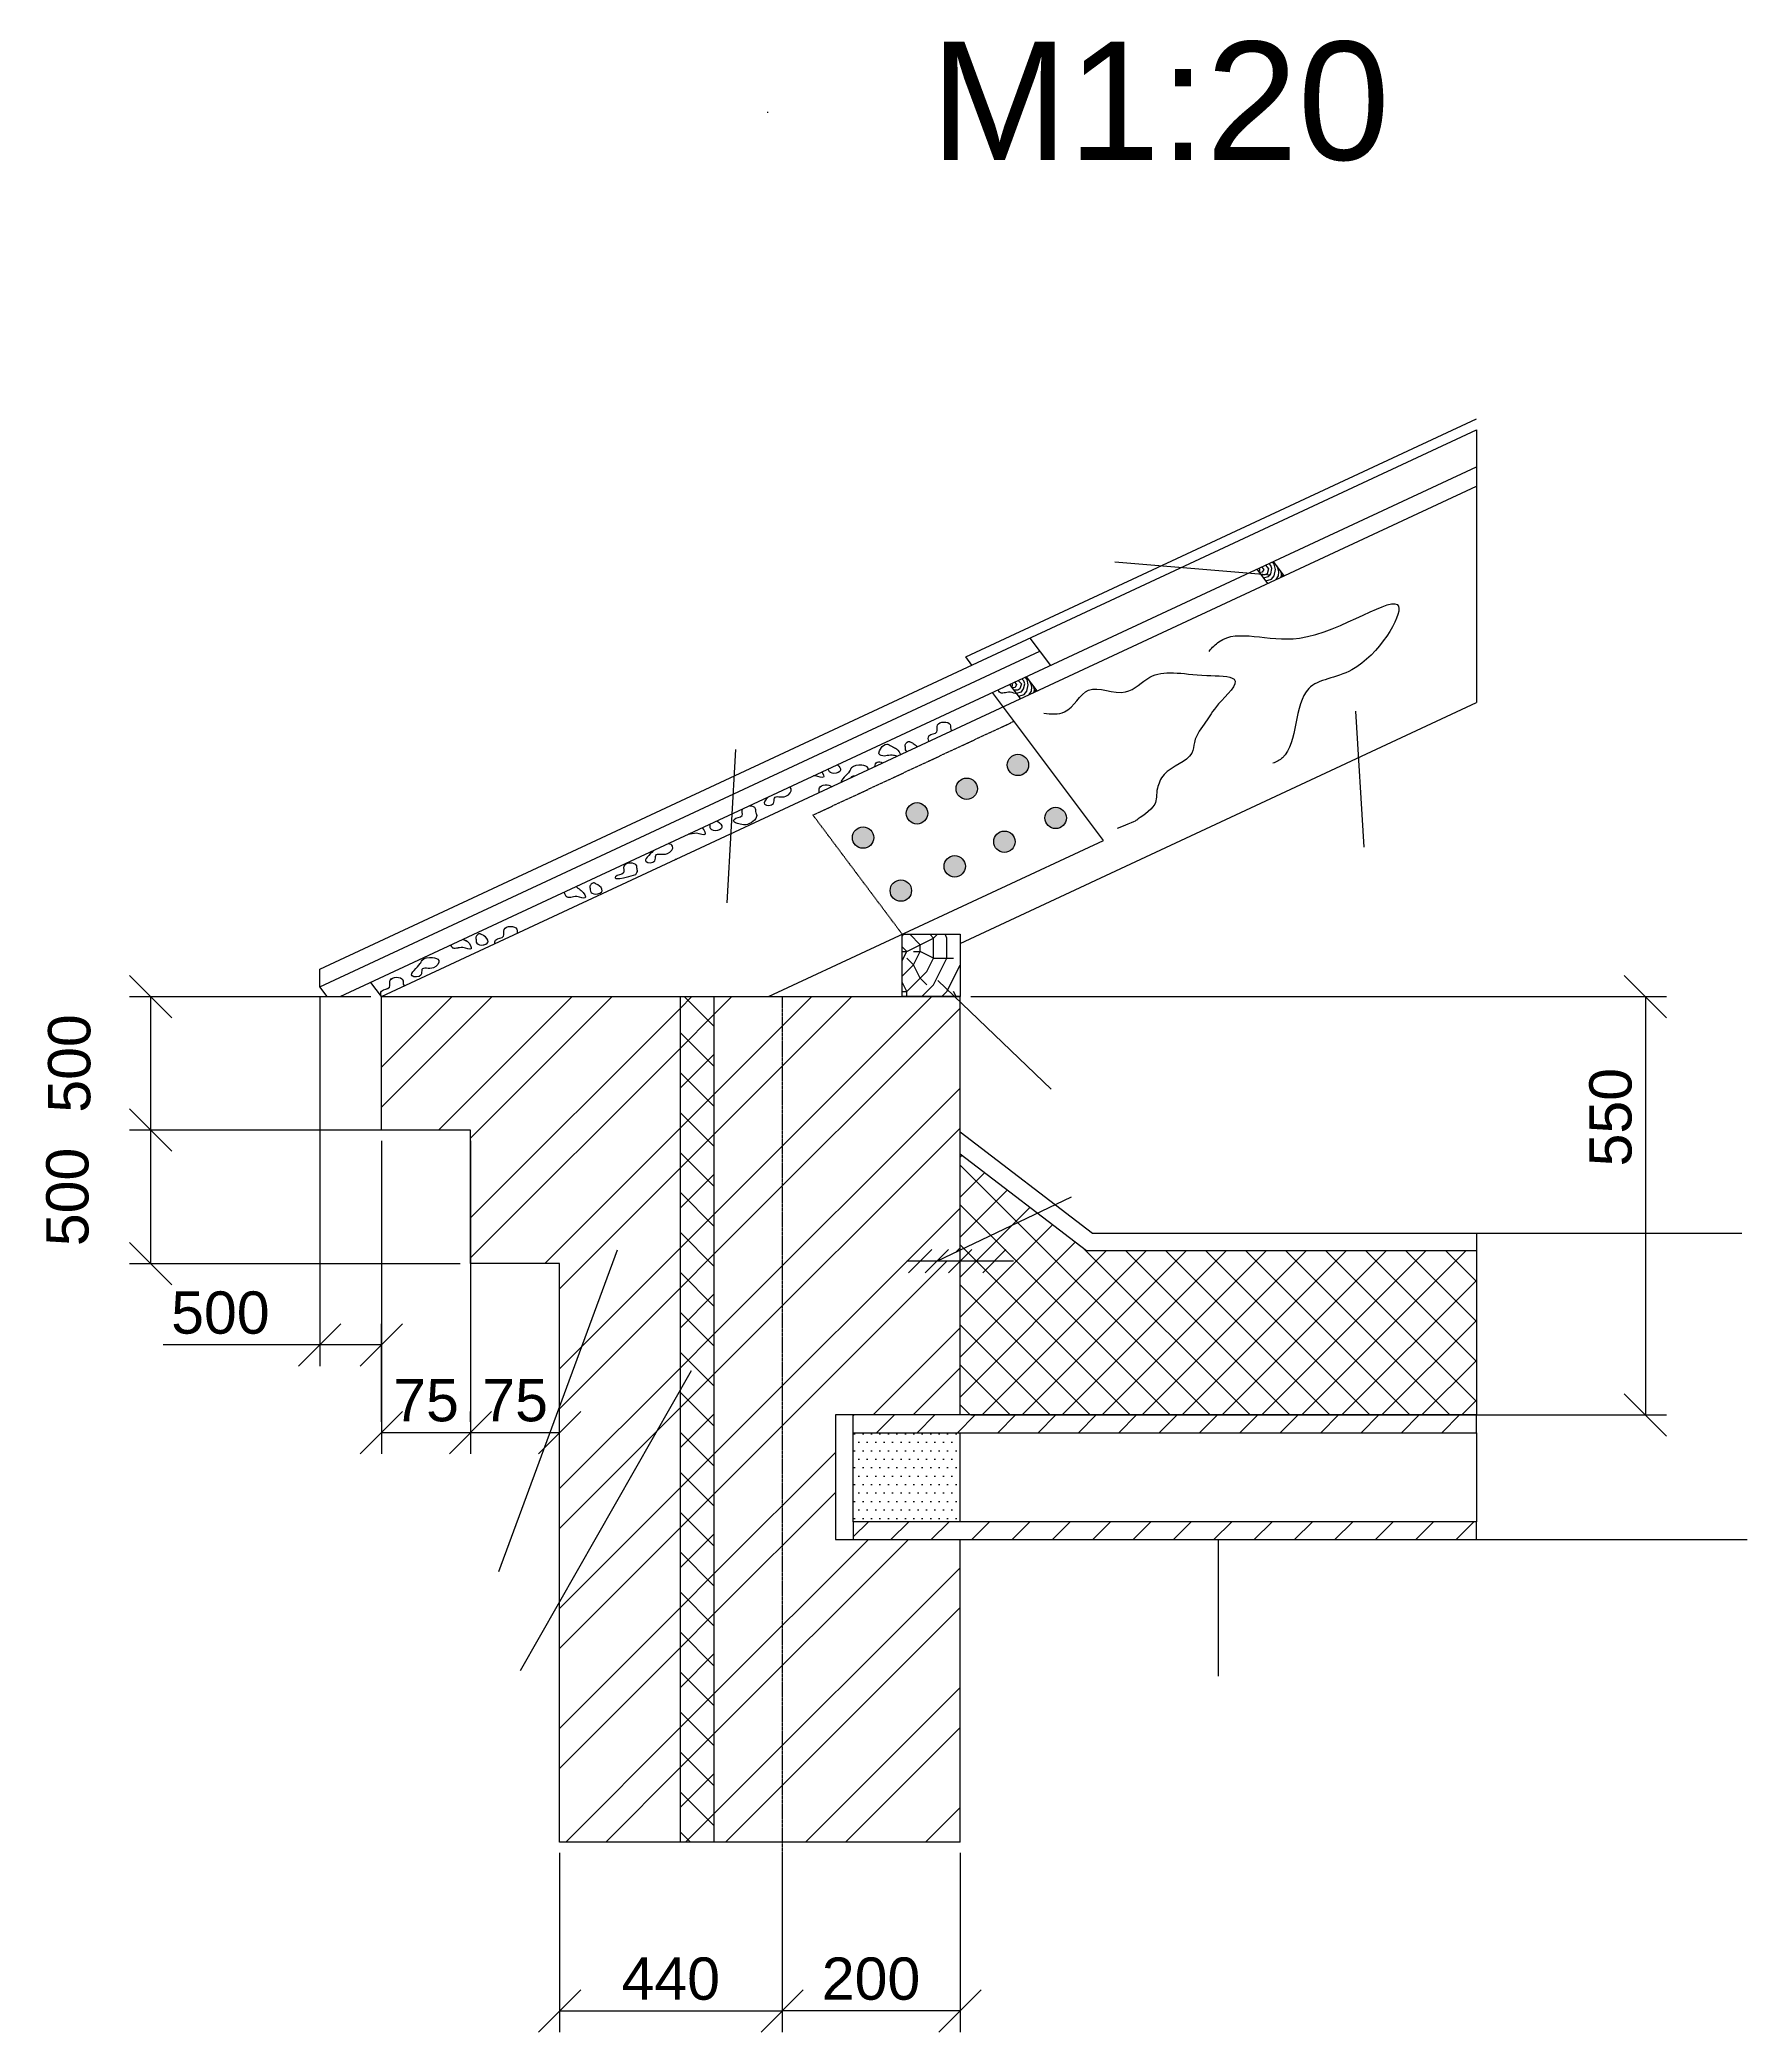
# Model space of a CAD drawing. Header units: millimetres. Extents: x -229914 to 856942, y -268655 to 87212.
# Drawn here: x 431525 to 441627, y -258040 to -246249 of the extents above; entities that cross this region are included whole.
import ezdxf

# ---------------------------------------------------------------- set-up
doc = ezdxf.new("R2010")
doc.units = ezdxf.units.MM
doc.linetypes.add('DASHDOT_axis', pattern=[24, 20, -1.5, 1, -1.5])
doc.linetypes.add('невидимая2', pattern=[4.7625, 3.175, -1.5875])
doc.layers.add('Ось', color=7, linetype='DASHDOT_axis', lineweight=25)
doc.styles.get("Standard").update_dxf_attribs({"font": 'arial.ttf'})
doc.styles.add('Аннотативный', font='arial.ttf')
doc.dimstyles.new('Копия Аннотативный', dxfattribs={"dimscale": 0, "dimtxt": 2.5, "dimasz": 2.5, "dimexe": 1.25, "dimexo": 0.625, "dimtad": 1, "dimtxsty": 'Аннотативный', "dimblk": 'OBLIQUE', "dimcen": 2.5, "dimadec": 0, "dimazin": 0, "dimtfac": 1, "dimtmove": 0, "dimatfit": 3, "dimldrblk": 'OBLIQUE', "dimfxl": 1, "dimarcsym": 0})

# ---------------------------------------------------------------- blocks, each defined once
blk = doc.blocks.new('_Oblique')
at = {"color": 0, "linetype": 'ByBlock', "lineweight": -2}
blk.add_line((-0.5, -0.5), (0.5, 0.5), dxfattribs=at)
blk = doc.blocks.new('*D1208')
at = {"color": 0, "linetype": 'ByBlock', "lineweight": -2, "transparency": 16777216}
for p, q in [((437033, -251911), (441150, -251911)), ((441025, -251911), (441025, -254387)), ((437033, -254387), (441150, -254387))]:
    blk.add_line(p, q, dxfattribs=at)
at = {"layer": 'Defpoints', "color": 0, "linetype": 'ByBlock', "transparency": 16777216}
for p in [(436970, -251911), (436970, -254387), (441025, -254387)]:
    blk.add_point(p, dxfattribs=at)
at = {"color": 0, "linetype": 'ByBlock', "lineweight": -2, "transparency": 16777216, "xscale": 250, "yscale": 250, "zscale": 250}
for p, rotation in [((441025, -251911), 90), ((441025, -254387), 270)]:
    blk.add_blockref('_Oblique', p, dxfattribs=dict(at, rotation=rotation))
at = {"color": 0, "linetype": 'ByBlock', "lineweight": 25, "transparency": 16777216, "insert": (440820, -252625), "char_height": 250, "attachment_point": 5, "rotation": 90, "style": 'Аннотативный'}
blk.add_mtext('550', dxfattribs=at)
blk = doc.blocks.new('*D1212')
at = {"color": 0, "linetype": 'ByBlock', "lineweight": -2, "transparency": 16777216}
for p, q in [((433546, -252764), (433546, -254617)), ((434073, -252764), (434073, -254617)), ((433546, -254492), (434073, -254492))]:
    blk.add_line(p, q, dxfattribs=at)
at = {"layer": 'Defpoints', "color": 0, "linetype": 'ByBlock', "transparency": 16777216}
for p in [(433546, -252701), (434073, -252701), (434073, -254492)]:
    blk.add_point(p, dxfattribs=at)
at = {"color": 0, "linetype": 'ByBlock', "lineweight": -2, "transparency": 16777216, "xscale": 250, "yscale": 250, "zscale": 250, "rotation": 180}
blk.add_blockref('_Oblique', (433546, -254492), dxfattribs=at)
at = {"color": 0, "linetype": 'ByBlock', "lineweight": -2, "transparency": 16777216, "xscale": 250, "yscale": 250, "zscale": 250}
blk.add_blockref('_Oblique', (434073, -254492), dxfattribs=at)
at = {"color": 0, "linetype": 'ByBlock', "lineweight": 25, "transparency": 16777216, "insert": (433810, -254302), "char_height": 250, "attachment_point": 5, "style": 'Аннотативный'}
blk.add_mtext('75', dxfattribs=at)
blk = doc.blocks.new('*D1236')
at = {"color": 0, "linetype": 'ByBlock', "lineweight": -2, "transparency": 16777216}
for p, q in [((434073, -254429), (434073, -254367)), ((434600, -254898), (434600, -254367)), ((434073, -254492), (434600, -254492))]:
    blk.add_line(p, q, dxfattribs=at)
at = {"layer": 'Defpoints', "color": 0, "linetype": 'ByBlock', "transparency": 16777216}
for p in [(434073, -254492), (434600, -254492), (434600, -254961)]:
    blk.add_point(p, dxfattribs=at)
at = {"color": 0, "linetype": 'ByBlock', "lineweight": -2, "transparency": 16777216, "xscale": 250, "yscale": 250, "zscale": 250, "rotation": 180}
blk.add_blockref('_Oblique', (434073, -254492), dxfattribs=at)
at = {"color": 0, "linetype": 'ByBlock', "lineweight": -2, "transparency": 16777216, "xscale": 250, "yscale": 250, "zscale": 250}
blk.add_blockref('_Oblique', (434600, -254492), dxfattribs=at)
at = {"color": 0, "linetype": 'ByBlock', "lineweight": 25, "transparency": 16777216, "insert": (434337, -254302), "char_height": 250, "attachment_point": 5, "style": 'Аннотативный'}
blk.add_mtext('75', dxfattribs=at)
blk = doc.blocks.new('*D1240')
at = {"color": 0, "linetype": 'ByBlock', "lineweight": -2, "transparency": 16777216}
for p, q in [((433181, -251917), (433181, -254098)), ((433546, -254429), (433546, -253848)), ((433181, -253973), (432255, -253973)), ((433546, -253973), (433181, -253973))]:
    blk.add_line(p, q, dxfattribs=at)
at = {"layer": 'Defpoints', "color": 0, "linetype": 'ByBlock', "transparency": 16777216}
for p in [(433181, -251854), (433181, -253973), (433546, -254492)]:
    blk.add_point(p, dxfattribs=at)
at = {"color": 0, "linetype": 'ByBlock', "lineweight": -2, "transparency": 16777216, "xscale": 250, "yscale": 250, "zscale": 250, "rotation": 180}
blk.add_blockref('_Oblique', (433181, -253973), dxfattribs=at)
at = {"color": 0, "linetype": 'ByBlock', "lineweight": -2, "transparency": 16777216, "xscale": 250, "yscale": 250, "zscale": 250}
blk.add_blockref('_Oblique', (433546, -253973), dxfattribs=at)
at = {"color": 0, "linetype": 'ByBlock', "lineweight": 25, "transparency": 16777216, "insert": (432593, -253783), "char_height": 250, "attachment_point": 5, "style": 'Аннотативный'}
blk.add_mtext('500', dxfattribs=at)
blk = doc.blocks.new('*D1244')
at = {"color": 0, "linetype": 'ByBlock', "lineweight": -2, "transparency": 16777216}
for p, q in [((434011, -252701), (432056, -252701)), ((432181, -253492), (432181, -252701)), ((434011, -253492), (432056, -253492))]:
    blk.add_line(p, q, dxfattribs=at)
at = {"layer": 'Defpoints', "color": 0, "linetype": 'ByBlock', "transparency": 16777216}
for p in [(432181, -252701), (434073, -252701), (434073, -253492)]:
    blk.add_point(p, dxfattribs=at)
at = {"color": 0, "linetype": 'ByBlock', "lineweight": -2, "transparency": 16777216, "xscale": 250, "yscale": 250, "zscale": 250}
for p, rotation in [((432181, -252701), 90), ((432181, -253492), 270)]:
    blk.add_blockref('_Oblique', p, dxfattribs=dict(at, rotation=rotation))
at = {"color": 0, "linetype": 'ByBlock', "lineweight": 25, "transparency": 16777216, "insert": (431689, -253097), "char_height": 250, "attachment_point": 5, "rotation": 90, "style": 'Аннотативный'}
blk.add_mtext('500', dxfattribs=at)
blk = doc.blocks.new('*D1161')
at = {"color": 0, "lineweight": -2, "transparency": 16777216}
for p, q in [((433484, -251912), (432056, -251912)), ((432181, -252701), (432181, -251912)), ((433484, -252701), (432056, -252701))]:
    blk.add_line(p, q, dxfattribs=at)
at = {"layer": 'Defpoints', "color": 0, "transparency": 16777216}
for p in [(432181, -251912), (433546, -251912), (433546, -252701)]:
    blk.add_point(p, dxfattribs=at)
at = {"color": 0, "lineweight": -2, "transparency": 16777216, "xscale": 250, "yscale": 250, "zscale": 250}
for p, rotation in [((432181, -251912), 90), ((432181, -252701), 270)]:
    blk.add_blockref('_Oblique', p, dxfattribs=dict(at, rotation=rotation))
at = {"color": 0, "lineweight": 25, "transparency": 16777216, "insert": (431700, -252307), "char_height": 250, "attachment_point": 5, "rotation": 90, "style": 'Аннотативный'}
blk.add_mtext('500', dxfattribs=at)
blk = doc.blocks.new('*D1164')
at = {"color": 0, "lineweight": -2, "transparency": 16777216}
for p, q in [((434600, -256978), (434600, -258040)), ((435917, -256978), (435917, -258040)), ((434600, -257915), (435917, -257915))]:
    blk.add_line(p, q, dxfattribs=at)
at = {"layer": 'Defpoints', "color": 0, "transparency": 16777216}
for p in [(434600, -256915), (435917, -256915), (435917, -257915)]:
    blk.add_point(p, dxfattribs=at)
at = {"color": 0, "lineweight": -2, "transparency": 16777216, "xscale": 250, "yscale": 250, "zscale": 250, "rotation": 180}
blk.add_blockref('_Oblique', (434600, -257915), dxfattribs=at)
at = {"color": 0, "lineweight": -2, "transparency": 16777216, "xscale": 250, "yscale": 250, "zscale": 250}
blk.add_blockref('_Oblique', (435917, -257915), dxfattribs=at)
at = {"color": 0, "lineweight": 25, "transparency": 16777216, "insert": (435258, -257725), "char_height": 250, "attachment_point": 5, "style": 'Аннотативный'}
blk.add_mtext('440', dxfattribs=at)
blk = doc.blocks.new('*D1167')
at = {"color": 0, "lineweight": -2, "transparency": 16777216}
for p, q in [((435917, -256978), (435917, -258040)), ((436970, -256978), (436970, -258040)), ((436970, -257915), (435917, -257915))]:
    blk.add_line(p, q, dxfattribs=at)
at = {"layer": 'Defpoints', "color": 0, "transparency": 16777216}
for p in [(435917, -256915), (436970, -256915), (435917, -257915)]:
    blk.add_point(p, dxfattribs=at)
at = {"color": 0, "lineweight": -2, "transparency": 16777216, "xscale": 250, "yscale": 250, "zscale": 250, "rotation": 180}
blk.add_blockref('_Oblique', (435917, -257915), dxfattribs=at)
at = {"color": 0, "lineweight": -2, "transparency": 16777216, "xscale": 250, "yscale": 250, "zscale": 250}
blk.add_blockref('_Oblique', (436970, -257915), dxfattribs=at)
at = {"color": 0, "lineweight": 25, "transparency": 16777216, "insert": (436443, -257725), "char_height": 250, "attachment_point": 5, "style": 'Аннотативный'}
blk.add_mtext('200', dxfattribs=at)

msp = doc.modelspace()

# ---------------------------------------------------------------- hatches: boundary and pattern name
at = {"lineweight": 25}
h = msp.add_hatch(color=256, dxfattribs=at)
h.dxf.hatch_style = 1
h.paths.add_polyline_path([(436332.89356, -250970.13055, 1), (436459.42947, -250970.13055, 1)])
h.paths.add_polyline_path([(436778.35811, -250826.61534, 1), (436651.82221, -250826.61534, 1)])
h.paths.add_polyline_path([(437072.51924, -250681.11724, 1), (436945.98334, -250681.11724, 1)])
h.paths.add_polyline_path([(437248.98368, -250540.31853, 1), (437375.51959, -250540.31853, 1)])
h.paths.add_polyline_path([(437472.26023, -250853.89566, 1), (437598.79614, -250853.89566, 1)])
h.paths.add_polyline_path([(437169.25989, -250994.69437, 1), (437295.79579, -250994.69437, 1)])
h.paths.add_polyline_path([(437001.63466, -251140.19247, 1), (436875.09876, -251140.19247, 1)])
h.paths.add_polyline_path([(436556.17012, -251283.70768, 1), (436682.70602, -251283.70768, 1)])
h = msp.add_hatch(dxfattribs=at)
h.set_pattern_fill('TRONCO', color=256, scale=106.003252, style=0, pattern_type=2)
h.set_pattern_definition([(0, (424605.74, -261560), (790.09, 790.09), [237.027, -553.063]), (0, (424605.74, -261520.5), (790.09, 790.09), [237.027, -553.063]), (0, (424645.25, -261441.5), (790.09, 790.09), [158.018, -632.07]), (0, (424684.75, -261362.5), (790.09, 790.09), [118.513, -671.576]), (0, (424684.75, -261283.5), (790.09, 790.09), [79.01, -711.08]), (0, (424487.2, -261204.46), (790.09, 790.09), [39.504, -197.522, 39.504, -513.558]), (0, (424605.74, -261164.95), (790.09, 790.09), [39.504, -316.036, 118.513, -316.036]), (0, (424763.8, -261125.45), (790.09, 790.09), [39.504, -39.504, 39.504, -671.576]), (0, (424724.26, -261085.94), (790.09, 790.09), [39.504, -750.585]), (0, (424684.75, -261006.9), (790.09, 790.09), [118.513, -671.576]), (0, (424684.75, -260927.9), (790.09, 790.09), [158.018, -632.07]), (0, (424645.25, -260848.9), (790.09, 790.09), [197.522, -237.027, 39.504, -316.036]), (90, (424329.2, -261323), (-790.09, 790.09), [39.504, -79.009, 197.522, -474.054]), (90, (424368.7, -261244), (-790.09, 790.09), [39.504, -39.504, 118.513, -592.567]), (90, (424408.2, -260927.9), (-790.09, 790.09), [79.01, -711.08]), (90, (424447.7, -261244), (-790.09, 790.09), [158.018, -237.027, 39.504, -355.54]), (90, (424487.2, -260809.4), (-790.09, 790.09), [39.504, -750.585]), (90, (424526.7, -261204.46), (-790.09, 790.09), [118.513, -671.576]), (90, (424605.74, -261164.95), (-790.09, 790.09), [79.01, -711.08]), (90, (424684.75, -261164.95), (-790.09, 790.09), [39.504, -118.513, 118.513, -513.558]), (90, (424724.26, -261125.45), (-790.09, 790.09), [39.504, -750.585]), (90, (424763.8, -261283.5), (-790.09, 790.09), [110.613, -679.477]), (90, (424803.3, -261441.5), (-790.09, 790.09), [79.01, -711.08]), (90, (424882.3, -261125.45), (-790.09, 790.09), [39.504, -750.585]), (90, (424961.3, -261164.95), (-790.09, 790.09), [118.513, -671.576]), (90, (425040.3, -261164.95), (-790.09, 790.09), [118.513, -671.576]), (45, (424921.8, -261481), (9e-14, 790.09), [55.867, -55.867, 55.867, -949.754]), (45, (424763.76, -261283.47), (9e-14, 790.09), [111.734, -1005.62]), (45, (424447.7, -260888.4), (9e-14, 790.09), [111.734, -1005.62]), (45, (424605.74, -261085.94), (9e-14, 790.09), [111.734, -1005.62]), (45, (424645.25, -261243.96), (9e-14, 790.09), [111.734, -1005.62]), (45, (424882.3, -261402), (9e-14, 790.09), [111.734, -1005.62]), (45, (424803.27, -261362.5), (9e-14, 790.09), [167.603, -949.752]), (45, (424566.24, -261006.94), (9e-14, 790.09), [55.867, -1061.49]), (45, (424526.73, -260927.9), (9e-14, 790.09), [55.867, -1061.49]), (45, (424842.77, -260927.9), (9e-14, 790.09), [55.867, -1061.49]), (45, (424526.73, -261322.97), (9e-14, 790.09), [55.867, -1061.49]), (45, (424961.3, -261046.44), (9e-14, 790.09), [55.867, -1061.49]), (45, (424684.75, -261125.45), (9e-14, 790.09), [55.867, -1061.49]), (45, (424763.76, -261046.44), (9e-14, 790.09), [55.867, -1061.49]), (135, (424724.26, -261204.46), (-790.09, 9e-14), [55.867, -55.867, 167.603, -838.018]), (135, (424842.77, -261204.46), (-790.09, 9e-14), [55.867, -1061.49]), (135, (424842.77, -261481), (-790.09, 9e-14), [55.867, -1061.49]), (135, (424684.75, -261283.47), (-790.09, 9e-14), [55.867, -1061.49]), (135, (424803.27, -261125.45), (-790.09, 9e-14), [55.867, -1061.49]), (135, (424605.74, -261322.97), (-790.09, 9e-14), [55.867, -1061.49]), (135, (424921.8, -261322.97), (-790.09, 9e-14), [55.867, -1061.49]), (135, (424368.7, -261560), (-790.09, 9e-14), [55.867, -1061.49]), (135, (424408.2, -261520.5), (-790.09, 9e-14), [111.734, -1005.62]), (135, (424447.7, -261481), (-790.09, 9e-14), [111.734, -1005.62]), (135, (424526.73, -261481), (-790.09, 9e-14), [111.734, -1005.62]), (135, (424566.24, -261402), (-790.09, 9e-14), [111.734, -1005.62]), (135, (424882.3, -261085.94), (-790.09, 9e-14), [111.734, -1005.62]), (135, (425040.3, -261481), (-790.09, 9e-14), [111.734, -1005.62]), (135, (425079.8, -260848.9), (-790.09, 9e-14), [111.734, -1005.62]), (135, (425079.8, -260927.9), (-790.09, 9e-14), [111.734, -1005.62]), (135, (425000.8, -260967.43), (-790.09, 9e-14), [111.734, -1005.62]), (135, (424447.7, -260967.43), (-790.09, 9e-14), [167.603, -949.752]), (135, (424961.3, -261046.44), (-790.09, 9e-14), [167.603, -949.752]), (26.565, (424526.73, -260809.4), (790.09, 3e-07), [88.332, -1678.362]), (26.565, (424526.73, -261204.46), (790.09, 3e-07), [88.332, -1678.362]), (26.565, (424605.74, -260967.43), (790.09, 3e-07), [88.332, -1678.362]), (26.565, (424842.77, -261520.5), (790.09, 3e-07), [88.332, -1678.362]), (26.565, (424803.27, -261441.5), (790.09, 3e-07), [88.332, -1678.362]), (26.565, (424566.24, -261283.47), (790.09, 3e-07), [88.332, -1678.362]), (26.565, (424566.24, -260888.42), (790.09, 3e-07), [88.332, -1678.362]), (26.565, (424803.27, -261125.45), (790.09, 3e-07), [176.664, -1590.03]), (63.435, (424803.27, -261006.94), (4e-08, 790.09), [88.332, -1678.362]), (63.435, (424921.78, -261243.96), (4e-08, 790.09), [88.332, -1678.362]), (63.435, (424526.73, -261085.94), (4e-08, 790.09), [88.332, -1678.362]), (63.435, (424368.7, -261046.44), (4e-08, 790.09), [88.332, -1678.362]), (63.435, (424842.77, -261204.46), (4e-08, 790.09), [88.332, -1678.362]), (63.435, (424763.76, -261204.46), (4e-08, 790.09), [88.332, -1678.362]), (63.435, (424447.73, -261085.94), (4e-08, 790.09), [176.664, -1590.03]), (63.435, (425040.3, -261362.48), (4e-08, 790.09), [176.664, -1590.03]), (63.435, (424961.3, -261322.97), (4e-08, 790.09), [176.664, -1590.03]), (116.565, (424329.2, -261441.5), (-3e-07, 790.09), [88.332, -1678.362]), (116.565, (424329.2, -261006.94), (-3e-07, 790.09), [88.332, -1678.362]), (116.565, (424487.23, -261560), (-3e-07, 790.09), [88.332, -1678.362]), (116.565, (424408.22, -260848.9), (-3e-07, 790.09), [88.332, -1678.362]), (116.565, (424487.23, -261322.97), (-3e-07, 790.09), [88.332, -1678.362]), (116.565, (424645.25, -261243.96), (-3e-07, 790.09), [88.332, -1678.362]), (116.565, (424724.26, -261085.94), (-3e-07, 790.09), [88.332, -1678.362]), (116.565, (424368.7, -261401.98), (0.0003, 790.09), [88.332, -1678.362]), (116.565, (424566.24, -261283.47), (-3e-07, 790.09), [88.332, -1678.362]), (116.565, (424803.27, -261362.48), (-3e-07, 790.09), [88.332, -1678.362]), (116.565, (424882.28, -261283.47), (-3e-07, 790.09), [88.332, -1678.362]), (116.565, (425040.3, -261046.44), (-3e-07, 790.09), [88.332, -1678.362]), (116.565, (424447.73, -260809.4), (-3e-07, 790.09), [88.332, -1678.362]), (116.565, (424329.2, -260848.9), (-3e-07, 790.09), [176.664, -1590.03]), (116.565, (424447.73, -261401.98), (-3e-07, 790.09), [176.664, -1590.03]), (153.435, (424329.2, -261520.5), (-790.09, 4e-08), [88.332, -1678.362]), (153.435, (425000.8, -261560), (-790.09, 4e-08), [88.332, -1678.362]), (153.435, (424961.3, -261164.95), (-790.09, 4e-08), [88.332, -1678.362]), (153.435, (424645.25, -261441.5), (-790.09, 4e-08), [88.332, -1678.362]), (153.435, (424605.74, -261520.5), (-790.09, 4e-08), [88.332, -1678.362]), (153.435, (424684.75, -261362.48), (-790.09, 4e-08), [88.332, -1678.362]), (153.435, (424921.78, -260888.42), (-790.09, 4e-08), [88.332, -1678.362]), (153.435, (425000.8, -260848.9), (-790.09, 4e-08), [176.664, -1590.03])])
h.paths.add_polyline_path([(436970.18746, -251542.39841), (436627.81524, -251542.39841), (436627.81524, -251911.38992), (436970.18746, -251911.38992)])
h = msp.add_hatch()
h.set_pattern_fill('ANSI32', color=256, scale=52.672649)
h.set_pattern_definition([(45, (52455.86, -177907.5), (-354.7604, 354.7604), []), (45, (52692.37, -177907.5), (-354.7604, 354.7604), [])])
h.paths.add_polyline_path([(435313.77969, -251911.38992), (433546.4653, -251911.38992), (433546.4653, -252701.47966), (434073.19178, -252701.47966), (434073.19178, -253491.56939), (434599.91827, -253491.56939), (434599.91827, -256915.29155), (435313.77969, -256915.29155)])
h.paths.add_polyline_path([(435916.73449, -251911.38992), (435513.77969, -251911.38992), (435513.77969, -256915.29155), (435916.73449, -256915.29155)])
h.paths.add_polyline_path([(435916.73449, -256915.29155), (436970.18746, -256915.29155), (436970.18746, -255124.4215), (436232.77038, -255124.4215), (436232.77038, -254387.00441), (436970.18746, -254387.00441), (436970.18746, -253477.13868), (436832.7606, -253477.13868), (436970.18746, -253411.44985), (436970.18746, -251942.98334), (436937.21386, -251911.38992), (436627.81524, -251911.38992), (435916.73449, -251911.38992)])
h = msp.add_hatch()
h.set_pattern_fill('ANSI37', color=256, scale=52.672649)
h.set_pattern_definition([(45, (52455.86, -177907.48), (-118.25347, 118.25347), []), (135, (52455.86, -177907.48), (-118.25347, -118.25347), [])])
h.paths.add_polyline_path([(435513.77969, -251911.38992), (435313.77969, -251911.38992), (435313.77969, -256915.29155), (435513.77969, -256915.29155)])
h = msp.add_hatch(dxfattribs=at)
h.set_pattern_fill('ANSI37', color=256, scale=52.672649)
h.set_pattern_definition([(45, (154912.58, -304325.45), (-118.25347, 118.25347), []), (135, (154912.58, -304325.45), (-118.25347, -118.25347), [])])
h.paths.add_polyline_path([(440025.20109, -253416.52929), (437718.36464, -253416.52929), (436970.18746, -252844.32312), (436970.18746, -254387.00441), (440025.20109, -254387.00441)])
h = msp.add_hatch(dxfattribs=at)
h.set_pattern_fill('ANSI31', color=256, scale=53.19862)
h.set_pattern_definition([(45, (-1059412.59, -670933.88), (-119.434308, 119.434308), [])])
h.paths.add_polyline_path([(436338.11568, -254387.00441), (436338.11568, -254492.34971), (440025.20109, -254492.34971), (440025.20109, -254387.00441)])
h.paths.add_polyline_path([(436970.18746, -255124.4215), (440025.20109, -255124.4215), (440025.20109, -255019.0762), (436338.11568, -255019.0762), (436338.11568, -255124.4215)])
h = msp.add_hatch(dxfattribs=at)
h.set_pattern_fill('DOTS', color=256, scale=31.538625)
h.set_pattern_definition([(0, (269520.453, -274225.356), (25.033784, 50.067567), [0, -50.067567])])
h.paths.add_polyline_path([(436970.18746, -254492.34971), (436338.11568, -254492.34971), (436338.11568, -255019.0762), (436970.18746, -255019.0762)])

# ---------------------------------------------------------------- linework, layer by layer
for p, q in [((433181.48123, -251748.74075), (440025.20109, -248556.54961)), ((437004.12837, -249900.38638), (440025.20109, -248491.23437)), ((433302.54654, -251911.38992), (440025.20109, -248775.6686)), ((433546.4653, -251911.38992), (440025.20109, -248889.4423)), ((438790.11459, -249465.53721), (438726.96054, -249381.22115)), ((438736.14602, -249393.48455), (438742.74139, -249389.43741)), ((438743.37648, -249383.15502), (438741.03242, -249377.72221)), ((438742.74139, -249389.43741), (438743.37648, -249383.15502)), ((438754.28162, -249368.47748), (438767.11907, -249382.6355)), ((438767.11907, -249382.6355), (438757.87882, -249399.37687)), ((438777.01359, -249357.87436), (438795.9043, -249378.50292)), ((438795.9043, -249378.50292), (438786.95529, -249408.07795)), ((438808.81397, -249360.14251), (438797.91015, -249348.12735)), ((438808.64076, -249408.2892), (438815.17643, -249377.68088)), ((438815.17643, -249377.68088), (438808.81397, -249360.14251)), ((438828.51335, -249352.05071), (438818.21499, -249338.65634)), ((438887.65587, -249420.03996), (438824.50182, -249335.7239)), ((438827.97063, -249421.36835), (438835.67256, -249384.23423)), ((438835.67256, -249384.23423), (438828.51335, -249352.05071)), ((438852.4736, -249381.48338), (438846.1428, -249364.61647)), ((438856.05321, -249396.61074), (438852.4736, -249381.48338)), ((438757.87882, -249399.37687), (438741.9365, -249401.21534)), ((438774.21882, -249414.78744), (438752.50881, -249415.33027)), ((438766.17814, -249433.58001), (438794.87661, -249425.31322)), ((438786.95529, -249408.07795), (438774.21882, -249414.78744)), ((438779.57278, -249451.46299), (438812.00097, -249441.17536)), ((438794.87661, -249425.31322), (438808.64076, -249408.2892)), ((438812.00097, -249441.17536), (438827.97063, -249421.36835)), ((438840.8493, -249441.87246), (438854.66756, -249421.36835)), ((438854.66756, -249421.36835), (438856.05321, -249396.61074)), ((438869.39045, -249428.5597), (438872.01132, -249414.21799)), ((438872.01132, -249414.21799), (438869.75352, -249396.13879)), ((438887.65587, -249420.03996), (438874.78263, -249420.20647)), ((437382.53661, -249789.19652), (437504.16623, -249951.58248)), ((433181.48123, -251854.08605), (437441.01218, -249867.26642)), ((437040.38386, -249948.79057), (437004.12837, -249900.38638)), ((437327.62675, -250147.70141), (437264.4727, -250063.38535)), ((437273.65818, -250075.64876), (437280.25355, -250071.60162)), ((437278.54458, -250059.88641), (437277.37049, -250057.36929)), ((437280.88865, -250065.31922), (437278.54458, -250059.88641)), ((437295.39098, -250081.54108), (437279.44866, -250083.37954)), ((437280.25355, -250071.60162), (437280.88865, -250065.31922)), ((437311.73098, -250096.95165), (437290.02097, -250097.49448)), ((437291.79378, -250050.64168), (437304.63123, -250064.7997)), ((437304.63123, -250064.7997), (437295.39098, -250081.54108)), ((437324.46745, -250090.24216), (437311.73098, -250096.95165)), ((437314.52575, -250040.03856), (437333.41646, -250060.66712)), ((437333.41646, -250060.66712), (437324.46745, -250090.24216)), ((437332.38877, -250107.47742), (437346.15293, -250090.45341)), ((437346.32613, -250042.30672), (437335.42231, -250030.29155)), ((437346.15293, -250090.45341), (437352.68859, -250059.84508)), ((437352.68859, -250059.84508), (437346.32613, -250042.30672)), ((437366.02551, -250034.21492), (437355.72715, -250020.82054)), ((437425.16803, -250102.20417), (437362.01398, -250017.88811)), ((437365.4828, -250103.53255), (437373.18472, -250066.39843)), ((437373.18472, -250066.39843), (437366.02551, -250034.21492)), ((437389.98577, -250063.64759), (437383.65497, -250046.78067)), ((437393.56537, -250078.77494), (437389.98577, -250063.64759)), ((437392.17972, -250103.53255), (437393.56537, -250078.77494)), ((437406.90262, -250110.7239), (437409.52348, -250096.38219)), ((437409.52348, -250096.38219), (437407.26568, -250078.303)), ((436970.18746, -251596.00406), (440025.20109, -250171.02063)), ((437818.15143, -250987.17687), (437162.01348, -250111.17653)), ((437303.69031, -250115.74421), (437332.38877, -250107.47742)), ((437317.08494, -250133.6272), (437349.51314, -250123.33956)), ((437349.51314, -250123.33956), (437365.4828, -250103.53255)), ((437378.36146, -250124.03667), (437392.17972, -250103.53255)), ((437425.16803, -250102.20417), (437412.29479, -250102.37068)), ((435836.73649, -251911.38992), (437818.15143, -250987.17687)), ((433181.48123, -251854.08605), (433181.48123, -251748.74075)), ((433224.40273, -251911.38992), (433181.48123, -251854.08605)), ((433546.4653, -251911.38992), (433483.31125, -251827.07386)), ((433546.4653, -252701.47966), (433546.4653, -251911.38992)), ((433546.4653, -251911.38992), (436970.18746, -251911.38992)), ((436970.18746, -254387.00441), (436970.18746, -251911.38992)), ((434073.19178, -252701.47966), (433546.4653, -252701.47966)), ((434073.19178, -253491.56939), (434073.19178, -252701.47966)), ((434599.91827, -253491.56939), (434073.19178, -253491.56939)), ((434599.91827, -256915.29155), (434599.91827, -253491.56939)), ((437286.22335, -253477.13868), (436654.15157, -253477.13868)), ((436664.49547, -253546.50588), (436802.09982, -253407.77148)), ((436664.49547, -253546.50588), (436802.09982, -253407.77148)), ((436664.49547, -253546.50588), (436802.09982, -253407.77148)), ((436763.95842, -253546.50588), (436901.56277, -253407.77148)), ((436901.38528, -253546.50588), (437038.98964, -253407.77148)), ((436995.74975, -253546.50588), (437133.3541, -253407.77148)), ((437104.03598, -253546.50588), (437241.64034, -253407.77148)), ((440025.20109, -253901.76685), (440025.20109, -253901.76685)), ((436338.11568, -254492.34971), (436338.11568, -254387.00441)), ((436970.18746, -255019.0762), (436970.18746, -254492.34971)), ((436338.11568, -255019.0762), (436338.11568, -255124.4215)), ((436970.18746, -256915.29155), (436970.18746, -255124.4215))]:
    msp.add_line(p, q, dxfattribs=at)
at = {"linetype": 'невидимая2', "lineweight": 25}
for p, q in [((436099.35529, -250836.85912), (437289.69148, -250281.63759)), ((436627.81524, -251542.39841), (436099.35529, -250836.85912))]:
    msp.add_line(p, q, dxfattribs=at)
for p, q in [((435313.77969, -251911.38992), (435313.77969, -256915.29155)), ((435513.77969, -251911.38992), (435513.77969, -256915.29155))]:
    msp.add_line(p, q)
for points in [[(435827.83965, -246676.52669), (435833.83965, -246676.52669)], [(434941.04005, -253411.54229), (434238.9025, -255315.84334)], [(435377.93937, -254126.01068), (434367.4703, -255901.79879)]]:
    msp.add_lwpolyline(points)
at = {"lineweight": 25}
for points in [[(440025.20109, -248556.54961), (440025.20109, -250171.02063)], [(436970.18746, -252711.70014), (437754.03105, -253311.18399), (440025.20109, -253311.18399), (440025.20109, -253416.52929), (437718.36464, -253416.52929), (436970.18746, -252844.32312)], [(440025.20109, -253416.52929), (440025.20109, -254387.00441)], [(440025.20109, -254492.34971), (440025.20109, -255019.0762)], [(436970.18746, -256915.29155), (434599.91827, -256915.29155)]]:
    msp.add_lwpolyline(points, dxfattribs=at)
at = {"linetype": 'ByBlock', "lineweight": 25}
for points in [[(438809.73398, -249417.49516), (437886.56507, -249339.30367)], [(439310.63921, -250222.64537), (439359.23094, -251026.93991)], [(435592.66216, -251356.8133), (435643.3956, -250449.0329)], [(436837.91798, -251816.25027), (437509.41504, -252459.64044)], [(436832.7606, -253477.13868), (437629.03918, -253096.52452)], [(438497.69427, -255124.4215), (438497.69427, -255932.67005)]]:
    msp.add_lwpolyline(points, dxfattribs=at)
at = {"lineweight": 25}
for points in [[(436970.18746, -251911.38992), (436627.81524, -251911.38992), (436627.81524, -251542.39841), (436970.18746, -251542.39841)], [(440025.20109, -255019.0762), (436338.11568, -255019.0762), (436338.11568, -254492.34971), (440025.20109, -254492.34971), (440025.20109, -254387.00441), (436232.77038, -254387.00441), (436232.77038, -255124.4215), (436970.18746, -255124.4215), (440025.20109, -255124.4215)]]:
    msp.add_lwpolyline(points, close=True, dxfattribs=at)
at = {"linetype": 'DASHDOT_axis', "lineweight": 25}
msp.add_lwpolyline([(435916.73449, -251911.38992), (435916.73449, -257228.0354)], dxfattribs=at)
at = {"lineweight": 25}
for centre in [(437312.25163, -250540.31853), (437009.25129, -250681.11724), (436715.09016, -250826.61534), (437535.52819, -250853.89566), (436396.16152, -250970.13055), (437232.52784, -250994.69437), (436938.36671, -251140.19247), (436619.43807, -251283.70768)]:
    msp.add_circle(centre, 63.26795, dxfattribs=at)
for points, knots in [([(438443.46377, -249867.79304), (438461.84526, -249845.23755), (438590.19523, -249713.36604), (438993.74422, -249930.03984), (439768.58255, -249352.40004), (439365.9832, -250027.63945), (438927.28739, -250031.45079), (438975.02844, -250451.98551), (438842.7405, -250522.5229), (438820.58782, -250529.49118)], [11.6366650234, 11.6366650234, 11.6366650234, 11.6366650234, 13.2196784515, 22.2724312199, 33.9766866242, 42.8471778647, 48.1208549672, 56.4346585283, 57.8663673264, 57.8663673264, 57.8663673264, 57.8663673264]), ([(437466.11464, -250234.62023), (437507.67471, -250239.75735), (437627.51561, -250246.86959), (437712.8256, -250027.78508), (437945.88106, -250162.52608), (438122.62754, -249958.18772), (438310.44869, -250014.48517), (438676.16095, -250011.7535), (438477.23883, -250189.09809), (438432.08962, -250282.39723), (438354.68932, -250370.7779), (438346.39849, -250517.16514), (438183.01204, -250553.57087), (438124.6799, -250698.35451), (438145.55595, -250788.51048), (438012.9256, -250862.53101), (438009.18749, -250872.86678), (437899.51871, -250915.84392)], [1.8893982871, 1.8893982871, 1.8893982871, 1.8893982871, 4.0622222032, 7.7110460682, 11.8825943626, 15.0345325399, 20.6829633053, 23.0032844957, 26.2802909288, 29.1513959664, 31.9792451207, 33.1312610763, 36.4071676645, 37.8751353169, 40.1360586403, 43.4894618431, 44.4777438167, 44.4777438167, 44.4777438167, 44.4777438167]), ([(437306.31789, -250119.25227), (437296.49313, -250117.65712), (437253.44041, -250099.41208), (437210.59735, -250127.64813), (437197.6429, -250100.15164), (437196.83701, -250095.1504)], [6.4846223646, 6.4846223646, 6.4846223646, 6.4846223646, 7.1449744014, 8.348921787, 8.6410237013, 8.6410237013, 8.6410237013, 8.6410237013]), ([(436785.83319, -250400.41611), (436780.13984, -250390.78285), (436778.10372, -250352.42671), (436849.08041, -250359.09356), (436815.76245, -250281.35997), (436921.94215, -250280.01211), (436911.01534, -250323.77144), (436918.2935, -250334.64161), (436919.6738, -250337.98737)], [0.0036623237, 0.0036623237, 0.0036623237, 0.0036623237, 0.6250388105, 1.6235636692, 2.4009315175, 3.8317874091, 4.3311898993, 4.5443800984, 4.5443800984, 4.5443800984, 4.5443800984]), ([(436596.11386, -250488.90898), (436587.59481, -250486.43589), (436550.21897, -250474.75214), (436511.72392, -250500.12259), (436483.77861, -250470.27093), (436504.32633, -250437.13879)], [6.703469012, 6.703469012, 6.703469012, 6.703469012, 7.1449744014, 8.348921787, 8.6410237013, 8.6410237013, 8.6410237013, 8.6410237013]), ([(436504.32633, -250437.13879), (436509.0951, -250430.87684), (436536.32436, -250406.19693), (436555.1232, -250425.03293), (436568.79211, -250432.18938), (436570.56356, -250433.2197)], [0, 0, 0, 0, 0.7348499805, 1.3573375318, 1.5042242163, 1.5042242163, 1.5042242163, 1.5042242163]), ([(436570.56356, -250433.2197), (436578.02258, -250436.4442), (436586.42515, -250440.05171), (436593.6339, -250445.43491), (436605.82931, -250454.54195), (436614.60797, -250468.73106), (436617.31693, -250479.01899)], [4.8766735764, 4.8766735764, 4.8766735764, 4.8766735764, 5.2527794011, 5.2527794011, 5.2527794011, 5.8890568457, 5.8890568457, 5.8890568457, 5.8890568457]), ([(436655.66499, -250461.13189), (436651.59675, -250458.3469), (436645.36229, -250450.62776), (436648.36977, -250436.1359), (436642.05847, -250421.78253), (436652.07284, -250407.7918), (436665.26085, -250398.7503), (436670.82052, -250401.25816), (436671.7541, -250401.67928), (436678.75529, -250406.49637), (436694.18201, -250411.38056), (436709.52952, -250425.67087), (436714.17528, -250433.8403)], [2.5146492086, 2.5146492086, 2.5146492086, 2.5146492086, 2.7881515444, 3.0988304154, 3.2794357474, 3.6315311133, 3.9918978854, 3.9918978854, 3.9918978854, 4.0524108892, 4.4614561594, 4.9753742747, 4.9753742747, 4.9753742747, 4.9753742747]), ([(436243.70307, -250539.5141), (436254.77599, -250547.91462), (436276.371, -250576.00923), (436225.96416, -250597.85145), (436191.53929, -250581.95204), (436192.27259, -250566.88401), (436192.28735, -250563.4965)], [0.58966463, 0.58966463, 0.58966463, 0.58966463, 1.2858195913, 2.1268693779, 2.7881515444, 2.9760735806, 2.9760735806, 2.9760735806, 2.9760735806]), ([(436426.291, -250568.12131), (436426.88159, -250564.5713), (436425.76084, -250549.87499), (436379.1048, -250536.72127), (436330.48111, -250543.61931), (436320.45195, -250570.06539), (436315.94538, -250577.15659), (436300.76562, -250601.04237), (436263.86539, -250627.83087), (436264.58329, -250643.54841)], [5.3962006226, 5.3962006226, 5.3962006226, 5.3962006226, 5.6173674896, 6.3675029038, 7.5848588397, 8.009171465, 8.009171465, 8.009171465, 9.4384116057, 9.4384116057, 9.4384116057, 9.4384116057]), ([(436464.77423, -250550.17115), (436466.28574, -250539.26607), (436476.89438, -250515.01619), (436501.87903, -250522.04723), (436511.82356, -250528.22542)], [0.4530955974, 0.4530955974, 0.4530955974, 0.4530955974, 0.9446207768, 1.4702879483, 1.4702879483, 1.4702879483, 1.4702879483]), ([(435835.6016, -250729.86934), (435818.3435, -250747.80325), (435788.04361, -250779.17229), (435876.2321, -250784.15677), (435861.44082, -250711.5889), (435940.03057, -250747.61806), (435981.20689, -250687.6795), (435965.14713, -250674.09144), (435960.36098, -250671.67645)], [0.5862057246, 0.5862057246, 0.5862057246, 0.5862057246, 1.6579433283, 2.6432690404, 3.2819239798, 4.5891075239, 5.6173674896, 5.9213236935, 5.9213236935, 5.9213236935, 5.9213236935]), ([(436152.44145, -250582.08226), (436161.89002, -250594.80618), (436171.73105, -250628.23034), (436129.69661, -250604.78755), (436105.8982, -250605.15865), (436102.40064, -250605.42334)], [5.5258923845, 5.5258923845, 5.5258923845, 5.5258923845, 6.2111328168, 7.1449744014, 7.3095524026, 7.3095524026, 7.3095524026, 7.3095524026]), ([(436136.23372, -250703.4159), (436135.7276, -250694.38152), (436128.57398, -250656.21894), (436194.44198, -250653.00726), (436209.38717, -250669.29414)], [1.909456748, 1.909456748, 1.909456748, 1.909456748, 2.4009315175, 3.7124100082, 3.7124100082, 3.7124100082, 3.7124100082]), ([(436325.51871, -250615.12563), (436325.71229, -250614.38838), (436328.4039, -250606.16275), (436336.99241, -250604.84597), (436347.10831, -250605.05536)], [11.2400591232, 11.2400591232, 11.2400591232, 11.2400591232, 11.29109544484, 11.84388299719, 11.84388299719, 11.84388299719, 11.84388299719]), ([(435688.8313, -250895.03002), (435626.47765, -250886.25253), (435624.32364, -250847.71255), (435693.7471, -250854.23351), (435678.05262, -250814.01385), (435681.46659, -250801.76422)], [0, 0, 0, 0, 0.6250388105, 1.6235636692, 2.3448080897, 2.3448080897, 2.3448080897, 2.3448080897]), ([(435724.94981, -250781.48186), (435739.78855, -250782.08588), (435764.29367, -250791.23442), (435757.32396, -250819.14648), (435764.70122, -250830.05561), (435766.07652, -250833.46571)], [3.1810431364, 3.1810431364, 3.1810431364, 3.1810431364, 3.8317874091, 4.3311898993, 4.548250191, 4.548250191, 4.548250191, 4.548250191]), ([(435443.24676, -250912.8797), (435457.81272, -250927.00631), (435473.95102, -250969.83952), (435412.45019, -250935.54024), (435376.30218, -250950.47739), (435363.21674, -250950.20897)], [5.3631802793, 5.3631802793, 5.3631802793, 5.3631802793, 6.2111328168, 7.1449744014, 7.9728633326, 7.9728633326, 7.9728633326, 7.9728633326]), ([(435530.72422, -250872.07663), (435532.56576, -250872.97466), (435547.47143, -250880.71695), (435577.51022, -250914.28661), (435524.34959, -250937.32209), (435487.42457, -250920.26797), (435491.60823, -250900.10857), (435489.42508, -250893.11651), (435488.98115, -250891.5473)], [0.3533391904, 0.3533391904, 0.3533391904, 0.3533391904, 0.469558274, 1.2858195913, 2.1268693779, 2.7881515444, 3.0988304154, 3.1907518236, 3.1907518236, 3.1907518236, 3.1907518236]), ([(435766.07652, -250833.46571), (435768.42424, -250839.46761), (435758.44074, -250879.08419), (435701.03402, -250898.49828), (435688.8313, -250895.03002)], [0, 0, 0, 0, 0.4892239715, 1.9504297686, 1.9504297686, 1.9504297686, 1.9504297686]), ([(435153.22507, -251048.15769), (435132.90371, -251073.51195), (435072.86813, -251117.87646), (435174.61753, -251123.62741), (435159.82625, -251051.05955), (435238.416, -251087.0887), (435283.93232, -251020.83259), (435255.21876, -251008.61387), (435243.39563, -251006.09845)], [0.1716798424, 0.1716798424, 0.1716798424, 0.1716798424, 1.6579433283, 2.6432690404, 3.2819239798, 4.5891075239, 5.6173674896, 6.1995176416, 6.1995176416, 6.1995176416, 6.1995176416]), ([(435050.7344, -251189.20201), (434924.86308, -251225.72318), (434922.70907, -251187.1832), (434993.79419, -251193.86023), (434960.47622, -251116.12664), (435066.65593, -251114.77879), (435055.70939, -251158.61712), (435063.08666, -251169.52625), (435050.7344, -251189.20201)], [0, 0, 0, 0, 0.6250388105, 1.6235636692, 2.4009315175, 3.8317874091, 4.3311898993, 4.548250191, 4.548250191, 4.548250191, 4.548250191]), ([(435282.6211, -251101.57578), (435285.45131, -251099.70386), (435288.80621, -251096.54802), (435290.91738, -251097.35438), (435291.21956, -251097.5651)], [2.5709455616, 2.5709455616, 2.5709455616, 2.5709455616, 2.73732861386, 2.76836525524, 2.76836525524, 2.76836525524, 2.76836525524]), ([(434698.53581, -251260.24338), (434712.56931, -251273.57511), (434720.97188, -251277.18262), (434728.18063, -251282.56582), (434746.54921, -251296.28273), (434767.5123, -251346.12922), (434694.54737, -251305.43637), (434646.27065, -251337.2535), (434633.31621, -251309.75702), (434627.25604, -251293.49118)], [4.8766735764, 4.8766735764, 4.8766735764, 4.8766735764, 5.2527794011, 5.2527794011, 5.2527794011, 6.2111328168, 7.1449744014, 8.348921787, 8.6410237013, 8.6410237013, 8.6410237013, 8.6410237013]), ([(434217.42215, -251598.42818), (434216.17777, -251590.79123), (434220.26794, -251562.64177), (434284.75372, -251568.69893), (434251.43575, -251490.96534), (434356.87349, -251489.6269), (434347.96012, -251528.25579), (434350.29123, -251536.4526)], [0.2228957181, 0.2228957181, 0.2228957181, 0.2228957181, 0.6250388105, 1.6235636692, 2.4009315175, 3.8317874091, 4.31226944, 4.31226944, 4.31226944, 4.31226944]), ([(434028.6477, -251572.70661), (434037.42694, -251574.77375), (434045.82951, -251578.38126), (434053.03826, -251583.76446), (434071.40683, -251597.48137), (434092.36992, -251647.32786), (434019.40499, -251606.63501), (433971.12827, -251638.45214), (433958.17383, -251610.95565), (433957.36794, -251605.95442)], [4.8766735764, 4.8766735764, 4.8766735764, 4.8766735764, 5.2527794011, 5.2527794011, 5.2527794011, 6.2111328168, 7.1449744014, 8.348921787, 8.6410237013, 8.6410237013, 8.6410237013, 8.6410237013]), ([(434028.74888, -251572.87642), (434037.52811, -251574.94355), (434045.93069, -251578.55106), (434053.13944, -251583.93426), (434071.50801, -251597.65117), (434092.4711, -251647.49766), (434019.50617, -251606.80481), (433971.22945, -251638.62194), (433958.27501, -251611.12546), (433957.46912, -251606.12422)], [4.8766735764, 4.8766735764, 4.8766735764, 4.8766735764, 5.2527794011, 5.2527794011, 5.2527794011, 6.2111328168, 7.1449744014, 8.348921787, 8.6410237013, 8.6410237013, 8.6410237013, 8.6410237013]), ([(434028.74888, -251572.87642), (434037.52811, -251574.94355), (434045.93069, -251578.55106), (434053.13944, -251583.93426), (434071.50801, -251597.65117), (434092.4711, -251647.49766), (434019.50617, -251606.80481), (433971.22945, -251638.62194), (433958.27501, -251611.12546), (433957.46912, -251606.12422)], [4.8766735764, 4.8766735764, 4.8766735764, 4.8766735764, 5.2527794011, 5.2527794011, 5.2527794011, 6.2111328168, 7.1449744014, 8.348921787, 8.6410237013, 8.6410237013, 8.6410237013, 8.6410237013]), ([(434028.74888, -251572.87642), (434037.52811, -251574.94355), (434045.93069, -251578.55106), (434053.13944, -251583.93426), (434071.50801, -251597.65117), (434092.4711, -251647.49766), (434019.50617, -251606.80481), (433971.22945, -251638.62194), (433958.27501, -251611.12546), (433957.46912, -251606.12422)], [4.8766735764, 4.8766735764, 4.8766735764, 4.8766735764, 5.2527794011, 5.2527794011, 5.2527794011, 6.2111328168, 7.1449744014, 8.348921787, 8.6410237013, 8.6410237013, 8.6410237013, 8.6410237013]), ([(434028.74888, -251572.87642), (434037.52811, -251574.94355), (434045.93069, -251578.55106), (434053.13944, -251583.93426), (434071.50801, -251597.65117), (434092.4711, -251647.49766), (434019.50617, -251606.80481), (433971.22945, -251638.62194), (433958.27501, -251611.12546), (433957.46912, -251606.12422)], [4.8766735764, 4.8766735764, 4.8766735764, 4.8766735764, 5.2527794011, 5.2527794011, 5.2527794011, 6.2111328168, 7.1449744014, 8.348921787, 8.6410237013, 8.6410237013, 8.6410237013, 8.6410237013]), ([(433546.4653, -251911.38992), (433540.68023, -251901.76051), (433538.52622, -251863.22053), (433609.61134, -251869.89757), (433576.29337, -251792.16398), (433682.47308, -251790.81612), (433671.52654, -251834.65446), (433678.9038, -251845.56358), (433680.2791, -251848.97369)], [0, 0, 0, 0, 0.6250388105, 1.6235636692, 2.4009315175, 3.8317874091, 4.3311898993, 4.548250191, 4.548250191, 4.548250191, 4.548250191]), ([(433546.56647, -251911.55973), (433540.78141, -251901.93031), (433538.6274, -251863.39033), (433609.71252, -251870.06737), (433576.39455, -251792.33378), (433682.57426, -251790.98592), (433671.62772, -251834.82426), (433679.00498, -251845.73339), (433680.38028, -251849.14349)], [0, 0, 0, 0, 0.6250388105, 1.6235636692, 2.4009315175, 3.8317874091, 4.3311898993, 4.548250191, 4.548250191, 4.548250191, 4.548250191]), ([(433546.56647, -251911.55973), (433540.78141, -251901.93031), (433538.6274, -251863.39033), (433609.71252, -251870.06737), (433576.39455, -251792.33378), (433682.57426, -251790.98592), (433671.62772, -251834.82426), (433679.00498, -251845.73339), (433680.38028, -251849.14349)], [0, 0, 0, 0, 0.6250388105, 1.6235636692, 2.4009315175, 3.8317874091, 4.3311898993, 4.548250191, 4.548250191, 4.548250191, 4.548250191]), ([(433546.56647, -251911.55973), (433540.78141, -251901.93031), (433538.6274, -251863.39033), (433609.71252, -251870.06737), (433576.39455, -251792.33378), (433682.57426, -251790.98592), (433671.62772, -251834.82426), (433679.00498, -251845.73339), (433680.38028, -251849.14349)], [0, 0, 0, 0, 0.6250388105, 1.6235636692, 2.4009315175, 3.8317874091, 4.3311898993, 4.548250191, 4.548250191, 4.548250191, 4.548250191]), ([(433546.56647, -251911.55973), (433540.78141, -251901.93031), (433538.6274, -251863.39033), (433609.71252, -251870.06737), (433576.39455, -251792.33378), (433682.57426, -251790.98592), (433671.62772, -251834.82426), (433679.00498, -251845.73339), (433680.38028, -251849.14349)], [0, 0, 0, 0, 0.6250388105, 1.6235636692, 2.4009315175, 3.8317874091, 4.3311898993, 4.548250191, 4.548250191, 4.548250191, 4.548250191])]:
    msp.add_open_spline(points, degree=3, knots=knots, dxfattribs=at)
for points, start_tangent, end_tangent in [([(434805.36725, -251238.38906), (434808.1114, -251240.01049), (434827.2546, -251249.89717), (434852.02302, -251285.04066), (434812.39337, -251304.8399), (434782.17587, -251287.51551), (434781.18518, -251271.18125), (434779.03336, -251261.91485), (434787.79653, -251245.57002), (434805.36725, -251238.38906)], (0.8786995394, -0.3963646963), (0.8786995395, -0.3963646963)), ([(434130.22487, -251539.5877), (434132.96902, -251541.20913), (434152.11222, -251551.09581), (434176.88064, -251586.2393), (434137.251, -251606.03854), (434107.03349, -251588.71415), (434106.0428, -251572.37989), (434103.89098, -251563.11349), (434112.65415, -251546.76866), (434130.22487, -251539.5877)], (0.8786995397, -0.3963646961), (0.8786995397, -0.3963646961)), ([(434130.32605, -251539.7575), (434133.0702, -251541.37893), (434152.2134, -251551.26561), (434176.98182, -251586.4091), (434137.35218, -251606.20834), (434107.13467, -251588.88395), (434106.14398, -251572.54969), (434103.99216, -251563.28329), (434112.75533, -251546.93846), (434130.32605, -251539.7575)], (0.8786995397, -0.3963646961), (0.8786995397, -0.3963646961)), ([(434130.32605, -251539.7575), (434133.0702, -251541.37893), (434152.2134, -251551.26561), (434176.98182, -251586.4091), (434137.35218, -251606.20834), (434107.13467, -251588.88395), (434106.14398, -251572.54969), (434103.99216, -251563.28329), (434112.75533, -251546.93846), (434130.32605, -251539.7575)], (0.8786995397, -0.3963646961), (0.8786995397, -0.3963646961)), ([(434130.32605, -251539.7575), (434133.0702, -251541.37893), (434152.2134, -251551.26561), (434176.98182, -251586.4091), (434137.35218, -251606.20834), (434107.13467, -251588.88395), (434106.14398, -251572.54969), (434103.99216, -251563.28329), (434112.75533, -251546.93846), (434130.32605, -251539.7575)], (0.8786995397, -0.3963646961), (0.8786995397, -0.3963646961)), ([(434130.32605, -251539.7575), (434133.0702, -251541.37893), (434152.2134, -251551.26561), (434176.98182, -251586.4091), (434137.35218, -251606.20834), (434107.13467, -251588.88395), (434106.14398, -251572.54969), (434103.99216, -251563.28329), (434112.75533, -251546.93846), (434130.32605, -251539.7575)], (0.8786995397, -0.3963646961), (0.8786995397, -0.3963646961)), ([(433775.34974, -251715.48614), (433727.4651, -251788.5155), (433779.20135, -251784.39962), (433785.61377, -251751.3768), (433853.68417, -251741.02639), (433884.76012, -251696.66742), (433848.75152, -251680.40247), (433786.60018, -251696.17461), (433775.34974, -251715.48614)], (-0.6049173331, -0.9518538017), (-0.604917333, -0.9518538017))]:
    msp.add_spline(points, degree=3, dxfattribs=dict(at, start_tangent=start_tangent, end_tangent=end_tangent))
at = {"layer": 'Ось', "linetype": 'ByBlock'}
for points in [[(440025.20109, -253311.18399), (441595.08537, -253311.18399)], [(440025.20109, -255124.4215), (441627.2446, -255124.4215)]]:
    msp.add_lwpolyline(points, dxfattribs=at)

# ---------------------------------------------------------------- texts
at = {"insert": (436794.96667, -246259.03142), "char_height": 700, "attachment_point": 1}
msp.add_mtext_dynamic_manual_height_columns('М1:20', width=2719.0916748, gutter_width=8.9979, heights=[0], dxfattribs=at)

# ---------------------------------------------------------------- dimensions: what is measured, and where the dimension line sits
at = {"lineweight": 25}
dim = msp.add_linear_dim(base=(432181.48123, -251911.55973), p1=(433546.4653, -252701.47966), p2=(433546.4653, -251911.55973), angle=90, text='500', dimstyle='Копия Аннотативный', override={"dimtmove": 2}, dxfattribs=at)
dim.commit()
dim.dimension.update_dxf_attribs({"geometry": '*D1161', "text_midpoint": (431700.43499, -252306.51969), "dimtype": 160})
at = {"linetype": 'ByBlock', "lineweight": 25}
for base, p1, p2, text, picture, middle in [((433181.48123, -253973.42977), (433546.4653, -254491.56939), (433181.48123, -251854.08605), '500', '*D1240', (432593.23089, -253783.28652)), ((434073.19178, -254491.56939), (433546.4653, -252701.47966), (434073.19178, -252701.47966), '75', '*D1212', (433809.82854, -254301.93773)), ((434599.91827, -254491.56939), (434073.19178, -254491.56939), (434599.91827, -254960.57363), '75', '*D1236', (434336.55503, -254301.93773))]:
    dim = msp.add_linear_dim(base=base, p1=p1, p2=p2, text=text, dimstyle='Копия Аннотативный', dxfattribs=at)
    dim.commit()
    dim.dimension.update_dxf_attribs({"geometry": picture, "text_midpoint": middle})
for base, p1, p2, text, picture, middle in [((441025.20109, -254387.00441), (436970.18746, -251911.38992), (436970.18746, -254387.00441), '550', '*D1208', (440820.33402, -252625.1971)), ((432181.48123, -252701.47966), (434073.19178, -253491.56939), (434073.19178, -252701.47966), '500', '*D1244', (431878.83862, -253096.52452))]:
    dim = msp.add_linear_dim(base=base, p1=p1, p2=p2, angle=90, text=text, dimstyle='Копия Аннотативный', override={"dimtmove": 2}, dxfattribs=at)
    dim.commit()
    dim.dimension.update_dxf_attribs({"geometry": picture, "text_midpoint": middle, "dimtype": 160})
at = {"lineweight": 25}
for p1, text, picture, middle in [((434599.91827, -256915.29155), '440', '*D1164', (435258.32638, -257725.1483)), ((436970.18746, -256915.29155), '200', '*D1167', (436443.46097, -257725.1483))]:
    dim = msp.add_linear_dim(base=(435916.73449, -257915.29155), p1=p1, p2=(435916.73449, -256915.29155), text=text, dimstyle='Копия Аннотативный', dxfattribs=at)
    dim.commit()
    dim.dimension.update_dxf_attribs({"geometry": picture, "text_midpoint": middle})

doc.saveas('drawing.dxf')
